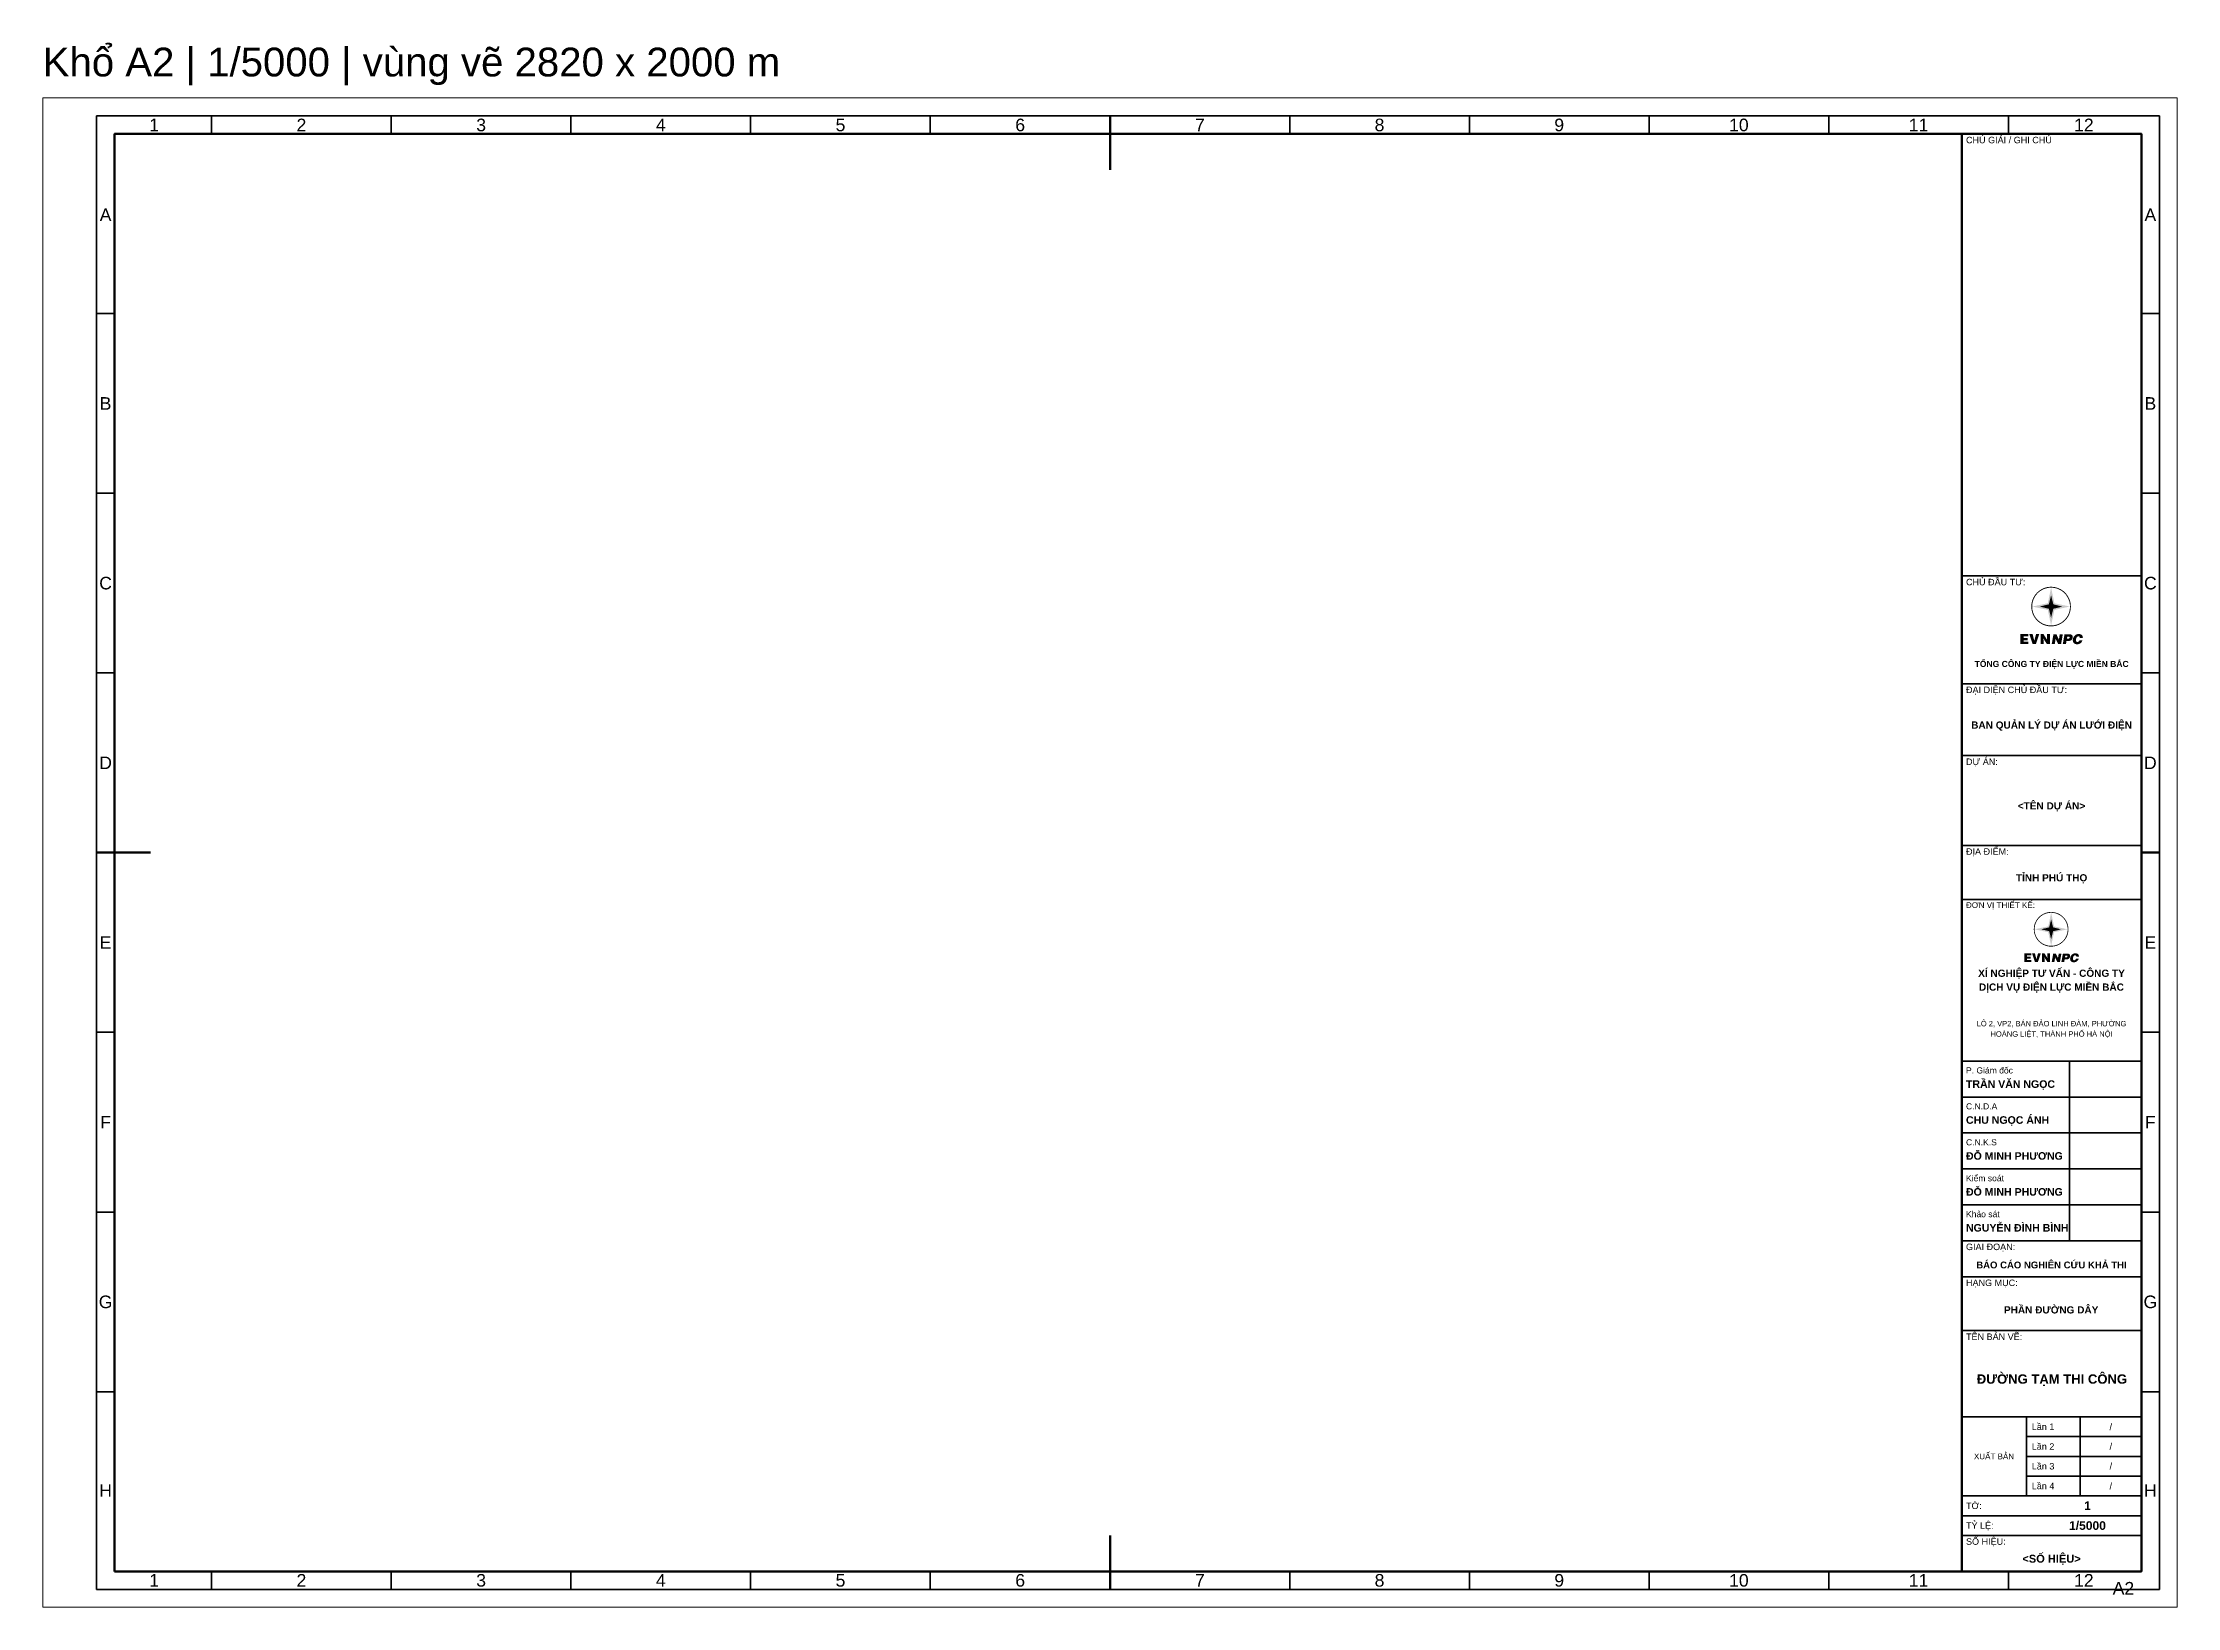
# Model space of a CAD drawing. Header units: metres. Extents: x 0 to 17070, y -8508 to 176.
# Drawn here: x 10550 to 13520, y -8508 to -6332 of the extents above; entities that cross this region are included whole.
import ezdxf
from ezdxf.enums import TextEntityAlignment as Align

# ---------------------------------------------------------------- set-up
doc = ezdxf.new("R2010")
doc.units = ezdxf.units.M
for name, color, linetype, lineweight in [('KB_CHU', 7, 'Continuous', 18), ('KB_DINHTAM', 7, 'Continuous', 70), ('KB_KHUNG', 7, 'Continuous', 70), ('KB_KHUNGTEN', 7, 'Continuous', 35), ('KB_LOGO_VE', 7, 'Continuous', 18), ('KB_LUOI', 7, 'Continuous', 35)]:
    doc.layers.add(name, color=color, linetype=linetype, lineweight=lineweight)
doc.layers.add('KB_MEP_GIAY', color=8, linetype='Continuous', lineweight=18, plot=False)
doc.layers.add('KB_NHAN', color=8, linetype='Continuous', lineweight=18, plot=False)
doc.styles.add('KB_ARIAL', font='arial.ttf')
doc.styles.add('KB_ARIAL_B', font='arialbd.ttf')

msp = doc.modelspace()

# ---------------------------------------------------------------- texts
at = {"layer": 'KB_NHAN', "style": 'KB_ARIAL'}
msp.add_text('Khổ A2 | 1/5000 | vùng vẽ 2820 x 2000 m', height=40, dxfattribs=at).set_placement((10550, -6378.5))

# ---------------------------------------------------------------- blocks, each defined once
blk = doc.blocks.new('KB_LOGO_EVN')
at = {"layer": 'KB_LOGO_VE', "true_color": 0x000f9f}
for points in [[(-4.75, 269.75), (-4, 269.5), (-3, 266.5), (28.5, 119.5), (178.5, 87.25), (178.25, 86.5), (162, 83.5), (28.25, 54.5), (-3, -92.25), (-4.25, -95.5), (-5, -94.75), (-36, 52), (-37.25, 54.75), (-186.75, 86.75), (-186, 87.75), (-183, 88.5), (-41.25, 118.5), (-36.5, 120.25)], [(-225.617, -279.5), (-305, -279.5), (-305, -182.5), (-227.467, -182.5), (-227.467, -205.133), (-273.828, -205.133), (-273.828, -219.01), (-234.599, -219.01), (-234.599, -241.643), (-273.828, -241.643), (-273.828, -256.867), (-225.617, -256.867)], [(-184.253, -279.5), (-216.746, -182.5), (-185.31, -182.5), (-168.667, -247.032), (-151.364, -182.5), (-119.928, -182.5), (-152.949, -279.5)], [(-78.608, -182.5), (-44.662, -235.446), (-45.851, -213.351), (-45.851, -182.5), (-16, -182.5), (-16, -279.5), (-45.191, -279.5), (-79.136, -226.689), (-77.947, -248.783), (-77.947, -279.5), (-107.798, -279.5), (-107.798, -182.5)]]:
    blk.add_hatch(color=174, dxfattribs=at).paths.add_polyline_path(points)
at = {"layer": 'KB_LOGO_VE', "true_color": 0xec1c24}
for points in [[(-4.75, 196.25), (-4, 196.25), (-3, 193.5), (17.5, 108.75), (105, 87.25), (104.75, 86.5), (17.25, 65.25), (-4, -22), (-5, -21.5), (-25, 62.75), (-26.5, 65.75), (-113.5, 86.75), (-113.25, 87.5), (-111, 88.25), (-26, 108.75)], [(47.833, -184.007), (72.594, -235.854), (75.228, -214.218), (80.496, -184.007), (110.262, -184.007), (93.535, -278.993), (64.428, -278.993), (39.668, -227.278), (37.034, -248.914), (31.765, -278.993), (2, -278.993), (18.727, -184.007)], [(305.868, -220.286), (276.366, -220.286), (276.432, -219.376), (276.463, -218.49), (276.46, -217.631), (276.424, -216.798), (276.353, -215.99), (276.248, -215.209), (276.11, -214.454), (275.938, -213.723), (275.731, -213.019), (275.491, -212.339), (275.217, -211.686), (274.909, -211.06), (274.567, -210.458), (274.192, -209.882), (273.782, -209.333), (273.337, -208.809), (272.861, -208.314), (272.358, -207.851), (271.824, -207.419), (271.263, -207.019), (270.672, -206.652), (270.053, -206.317), (269.404, -206.014), (268.727, -205.741), (268.021, -205.502), (267.287, -205.295), (266.523, -205.118), (265.731, -204.975), (264.91, -204.862), (264.06, -204.783), (263.181, -204.735), (262.274, -204.719), (261.199, -204.745), (260.149, -204.828), (259.123, -204.963), (258.12, -205.153), (257.144, -205.395), (256.189, -205.694), (255.261, -206.045), (254.355, -206.451), (253.474, -206.911), (252.617, -207.425), (251.784, -207.992), (250.975, -208.616), (250.192, -209.292), (249.431, -210.022), (248.695, -210.806), (247.984, -211.645), (247.296, -212.537), (246.632, -213.485), (245.994, -214.486), (245.378, -215.542), (244.787, -216.65), (244.22, -217.814), (243.679, -219.031), (243.16, -220.303), (242.666, -221.629), (242.195, -223.009), (241.749, -224.442), (241.328, -225.931), (240.931, -227.473), (240.557, -229.069), (240.208, -230.718), (239.884, -232.423), (239.756, -233.126), (239.637, -233.817), (239.525, -234.495), (239.423, -235.161), (239.328, -235.814), (239.242, -236.455), (239.163, -237.084), (239.094, -237.701), (239.031, -238.304), (238.979, -238.896), (238.932, -239.475), (238.896, -240.042), (238.867, -240.596), (238.847, -241.139), (238.835, -241.668), (238.83, -242.186), (238.845, -243.175), (238.89, -244.135), (238.965, -245.062), (239.069, -245.959), (239.204, -246.823), (239.367, -247.656), (239.561, -248.457), (239.785, -249.228), (240.039, -249.966), (240.322, -250.674), (240.635, -251.35), (240.979, -251.995), (241.351, -252.607), (241.754, -253.189), (242.187, -253.739), (242.65, -254.257), (243.142, -254.745), (243.664, -255.201), (244.215, -255.624), (244.798, -256.018), (245.409, -256.38), (246.051, -256.709), (246.723, -257.008), (247.424, -257.275), (248.155, -257.511), (248.916, -257.715), (249.706, -257.889), (250.527, -258.029), (251.377, -258.139), (252.258, -258.218), (253.168, -258.265), (254.108, -258.281), (254.964, -258.265), (255.802, -258.218), (256.622, -258.139), (257.426, -258.03), (258.211, -257.889), (258.98, -257.715), (259.73, -257.511), (260.463, -257.275), (261.179, -257.008), (261.877, -256.709), (262.557, -256.38), (263.221, -256.018), (263.866, -255.624), (264.495, -255.201), (265.104, -254.745), (265.698, -254.257), (266.273, -253.739), (266.831, -253.189), (267.373, -252.607), (267.896, -251.995), (268.401, -251.35), (268.889, -250.674), (269.36, -249.966), (269.814, -249.228), (270.249, -248.457), (270.668, -247.656), (271.069, -246.823), (271.452, -245.957), (271.818, -245.062), (272.167, -244.135), (272.498, -243.175), (272.81, -242.186), (302.707, -242.186), (302.014, -244.447), (301.254, -246.648), (300.424, -248.787), (299.525, -250.863), (298.559, -252.88), (297.525, -254.834), (296.42, -256.729), (295.25, -258.561), (294.01, -260.332), (292.701, -262.043), (291.323, -263.69), (289.878, -265.276), (288.365, -266.803), (286.783, -268.268), (285.131, -269.67), (283.413, -271.012), (281.641, -272.282), (279.83, -273.471), (277.983, -274.576), (276.098, -275.601), (274.177, -276.543), (272.216, -277.404), (270.219, -278.182), (268.184, -278.878), (266.111, -279.493), (264.001, -280.026), (261.854, -280.476), (259.668, -280.845), (257.445, -281.131), (255.185, -281.337), (252.887, -281.459), (250.552, -281.5), (248.053, -281.46), (245.625, -281.34), (243.267, -281.141), (240.982, -280.86), (238.769, -280.501), (236.626, -280.062), (234.557, -279.543), (232.558, -278.944), (230.63, -278.265), (228.773, -277.506), (226.99, -276.667), (225.276, -275.748), (223.635, -274.75), (222.066, -273.672), (220.568, -272.514), (219.141, -271.276), (217.792, -269.966), (216.533, -268.598), (215.359, -267.166), (214.271, -265.674), (213.271, -264.119), (212.358, -262.504), (211.533, -260.827), (210.794, -259.089), (210.142, -257.29), (209.577, -255.43), (209.098, -253.507), (208.706, -251.525), (208.403, -249.48), (208.186, -247.374), (208.054, -245.205), (208.011, -242.978), (208.028, -241.584), (208.077, -240.174), (208.16, -238.748), (208.275, -237.305), (208.423, -235.845), (208.604, -234.369), (208.818, -232.877), (209.065, -231.368), (209.607, -228.583), (210.244, -225.865), (210.978, -223.215), (211.806, -220.633), (212.731, -218.119), (213.75, -215.674), (214.867, -213.296), (216.078, -210.985), (217.386, -208.744), (218.788, -206.571), (220.288, -204.465), (221.882, -202.427), (223.572, -200.458), (225.357, -198.556), (227.239, -196.723), (229.216, -194.956), (231.177, -193.327), (233.175, -191.803), (235.21, -190.384), (237.283, -189.069), (239.392, -187.86), (241.539, -186.757), (243.722, -185.758), (245.942, -184.864), (248.2, -184.076), (250.495, -183.393), (252.826, -182.814), (255.195, -182.341), (257.6, -181.973), (260.043, -181.711), (262.523, -181.553), (265.04, -181.5), (267.521, -181.535), (269.924, -181.64), (272.254, -181.815), (274.506, -182.061), (276.682, -182.376), (278.781, -182.762), (280.806, -183.217), (282.754, -183.743), (284.626, -184.338), (286.42, -185.004), (288.141, -185.74), (289.784, -186.546), (291.351, -187.422), (292.841, -188.368), (294.257, -189.384), (295.595, -190.471), (296.236, -191.04), (296.855, -191.622), (297.454, -192.221), (298.033, -192.834), (298.593, -193.461), (299.132, -194.104), (299.649, -194.762), (300.147, -195.435), (300.625, -196.122), (301.081, -196.825), (301.519, -197.542), (301.935, -198.276), (302.332, -199.023), (302.707, -199.785), (303.063, -200.563), (303.397, -201.355), (303.713, -202.163), (304.008, -202.984), (304.281, -203.822), (304.536, -204.674), (304.77, -205.54), (304.983, -206.422), (305.177, -207.32), (305.35, -208.232), (305.501, -209.158), (305.633, -210.1), (305.745, -211.056), (305.837, -212.028), (305.908, -213.016), (305.959, -214.016), (305.99, -215.032), (306, -216.065), (305.992, -217.12), (305.967, -218.175), (305.926, -219.231)]]:
    blk.add_hatch(color=240, dxfattribs=at).paths.add_polyline_path(points)
at = {"layer": 'KB_LOGO_VE', "true_color": 0xfff100}
blk.add_hatch(color=2, dxfattribs=at).paths.add_polyline_path([(-4.5, 132.25), (-3.5, 131.25), (6, 99.25), (7, 97.75), (40.75, 87.5), (40.5, 86.5), (10, 77.5), (6.25, 75.75), (-3, 44.5), (-4.25, 42), (-5, 42.5), (-14, 73.25), (-15.5, 76.5), (-49.5, 87), (-46.5, 88.5), (-15, 98.25)])
at = {"layer": 'KB_LOGO_VE', "true_color": 0xec1c24}
h = blk.add_hatch(color=240, dxfattribs=at)
h.paths.add_polyline_path([(141.214, -278.993), (110.132, -278.993), (126.858, -184.007), (172.56, -184.007), (173.655, -184.013), (174.733, -184.033), (175.793, -184.068), (176.838, -184.114), (177.866, -184.175), (178.877, -184.247), (179.871, -184.335), (180.849, -184.435), (181.81, -184.549), (182.754, -184.676), (183.682, -184.818), (184.593, -184.971), (185.487, -185.14), (186.364, -185.319), (187.225, -185.514), (188.068, -185.722), (188.894, -185.943), (189.706, -186.177), (190.5, -186.426), (191.277, -186.686), (192.037, -186.962), (192.78, -187.249), (193.507, -187.55), (194.217, -187.865), (194.91, -188.194), (195.587, -188.535), (196.247, -188.89), (196.891, -189.259), (197.516, -189.64), (198.125, -190.036), (198.72, -190.445), (199.296, -190.867), (199.831, -191.276), (200.348, -191.696), (200.85, -192.128), (201.334, -192.572), (201.8, -193.025), (202.249, -193.49), (202.682, -193.965), (203.099, -194.453), (203.497, -194.952), (203.879, -195.461), (204.245, -195.981), (204.594, -196.513), (204.925, -197.054), (205.237, -197.608), (205.535, -198.174), (205.815, -198.749), (206.079, -199.336), (206.324, -199.933), (206.554, -200.542), (206.767, -201.164), (206.961, -201.794), (207.139, -202.437), (207.3, -203.09), (207.445, -203.754), (207.572, -204.429), (207.682, -205.116), (207.776, -205.814), (207.853, -206.523), (207.913, -207.242), (207.954, -207.973), (207.98, -208.715), (207.988, -209.468), (207.979, -210.263), (207.947, -211.068), (207.896, -211.879), (207.824, -212.701), (207.732, -213.528), (207.618, -214.366), (207.485, -215.21), (207.33, -216.065), (206.935, -218.118), (206.474, -220.107), (205.947, -222.029), (205.354, -223.888), (204.696, -225.68), (203.971, -227.407), (203.181, -229.069), (202.325, -230.667), (201.403, -232.199), (200.415, -233.665), (199.362, -235.067), (198.242, -236.404), (197.057, -237.674), (195.806, -238.881), (194.489, -240.022), (193.106, -241.098), (191.657, -242.109), (190.142, -243.053), (188.562, -243.934), (186.916, -244.749), (185.203, -245.497), (183.425, -246.182), (181.582, -246.802), (179.672, -247.356), (177.696, -247.844), (175.655, -248.268), (173.547, -248.627), (171.374, -248.921), (169.135, -249.148), (166.831, -249.312), (164.46, -249.409), (162.023, -249.442), (146.35, -249.442)])
h.paths.add_polyline_path([(150.302, -227.278), (163.209, -227.278), (163.981, -227.267), (164.731, -227.235), (165.462, -227.181), (166.172, -227.105), (166.862, -227.008), (167.53, -226.889), (168.179, -226.747), (168.806, -226.586), (169.414, -226.401), (170, -226.197), (170.566, -225.969), (171.111, -225.72), (171.636, -225.45), (172.14, -225.158), (172.624, -224.843), (173.087, -224.508), (173.529, -224.15), (173.951, -223.772), (174.353, -223.372), (174.733, -222.95), (175.093, -222.506), (175.433, -222.041), (175.752, -221.553), (176.05, -221.045), (176.328, -220.514), (176.585, -219.963), (176.822, -219.389), (177.038, -218.794), (177.234, -218.177), (177.408, -217.539), (177.561, -216.878), (177.696, -216.197), (177.754, -215.735), (177.795, -215.273), (177.82, -214.811), (177.828, -214.35), (177.813, -213.847), (177.769, -213.359), (177.696, -212.889), (177.594, -212.432), (177.461, -211.993), (177.299, -211.569), (177.11, -211.162), (176.89, -210.771), (176.641, -210.395), (176.361, -210.036), (176.053, -209.693), (175.717, -209.364), (175.35, -209.053), (174.953, -208.758), (174.529, -208.479), (174.074, -208.215), (173.59, -207.968), (173.077, -207.735), (172.535, -207.519), (171.964, -207.32), (171.361, -207.137), (170.731, -206.968), (170.072, -206.817), (169.382, -206.681), (168.665, -206.561), (167.915, -206.457), (167.138, -206.37), (166.333, -206.297), (165.497, -206.241), (164.631, -206.202), (163.737, -206.178), (162.814, -206.17), (153.989, -206.17)], flags=0)
at = {"layer": 'KB_LOGO_VE', "color": 174, "true_color": 0x000f9f, "const_width": 8.88}
blk.add_lwpolyline([(-193.56, 87, 1), (184.56, 87, 1)], format="xyb", close=True, dxfattribs=at)
blk = doc.blocks.new('KB_A2', base_point=(20, 10))
at = {"layer": 'KB_DINHTAM'}
for p, q in [((297, 415), (297, 400)), ((15, 210), (30, 210)), ((589, 210), (584, 210)), ((297, 5), (297, 20))]:
    blk.add_line(p, q, dxfattribs=at)
at = {"layer": 'KB_KHUNG'}
for points in [[(20, 10), (584, 10), (584, 410), (20, 410)], [(534, 10), (584, 10), (584, 410), (534, 410)]]:
    blk.add_lwpolyline(points, close=True, dxfattribs=at)
at = {"layer": 'KB_KHUNGTEN'}
for p, q in [((564, 102), (564, 152)), ((552, 31), (552, 53)), ((567, 31), (567, 53)), ((552, 47.5), (584, 47.5)), ((552, 42), (584, 42)), ((552, 36.5), (584, 36.5))]:
    blk.add_line(p, q, dxfattribs=at)
for points in [[(534, 287), (584, 287), (584, 410), (534, 410)], [(534, 257), (584, 257), (584, 287), (534, 287)], [(534, 237), (584, 237), (584, 257), (534, 257)], [(534, 212), (584, 212), (584, 237), (534, 237)], [(534, 197), (584, 197), (584, 212), (534, 212)], [(534, 152), (584, 152), (584, 197), (534, 197)], [(534, 142), (584, 142), (584, 152), (534, 152)], [(534, 132), (584, 132), (584, 142), (534, 142)], [(534, 122), (584, 122), (584, 132), (534, 132)], [(534, 112), (584, 112), (584, 122), (534, 122)], [(534, 102), (584, 102), (584, 112), (534, 112)], [(534, 92), (584, 92), (584, 102), (534, 102)], [(534, 77), (584, 77), (584, 92), (534, 92)], [(534, 53), (584, 53), (584, 77), (534, 77)], [(534, 31), (584, 31), (584, 53), (534, 53)], [(534, 25.5), (584, 25.5), (584, 31), (534, 31)], [(534, 20), (584, 20), (584, 25.5), (534, 25.5)], [(534, 10), (584, 10), (584, 20), (534, 20)]]:
    blk.add_lwpolyline(points, close=True, dxfattribs=at)
at = {"layer": 'KB_LUOI'}
for p, q in [((47, 410), (47, 415)), ((97, 410), (97, 415)), ((147, 410), (147, 415)), ((197, 410), (197, 415)), ((247, 410), (247, 415)), ((297, 410), (297, 415)), ((347, 410), (347, 415)), ((397, 410), (397, 415)), ((447, 410), (447, 415)), ((497, 410), (497, 415)), ((547, 410), (547, 415)), ((15, 360), (20, 360)), ((584, 360), (589, 360)), ((15, 310), (20, 310)), ((584, 310), (589, 310)), ((15, 260), (20, 260)), ((584, 260), (589, 260)), ((15, 210), (20, 210)), ((584, 210), (589, 210)), ((15, 160), (20, 160)), ((584, 160), (589, 160)), ((15, 110), (20, 110)), ((584, 110), (589, 110)), ((15, 60), (20, 60)), ((584, 60), (589, 60)), ((47, 5), (47, 10)), ((97, 5), (97, 10)), ((147, 5), (147, 10)), ((197, 5), (197, 10)), ((247, 5), (247, 10)), ((297, 5), (297, 10)), ((347, 5), (347, 10)), ((397, 5), (397, 10)), ((447, 5), (447, 10)), ((497, 5), (497, 10)), ((547, 5), (547, 10))]:
    blk.add_line(p, q, dxfattribs=at)
blk.add_lwpolyline([(15, 5), (589, 5), (589, 415), (15, 415)], close=True, dxfattribs=at)
at = {"layer": 'KB_MEP_GIAY'}
blk.add_lwpolyline([(0, 0), (594, 0), (594, 420), (0, 420)], close=True, dxfattribs=at)
at = {"layer": 'KB_LOGO_VE'}
for p, xscale, yscale, zscale in [((559, 276), 0.02846975088967971, 0.02846975088967971, 0.02846975088967971), ((559, 186.5), 0.02491103202846975, 0.02491103202846975, 0.02491103202846975)]:
    blk.add_blockref('KB_LOGO_EVN', p, dxfattribs=dict(at, xscale=xscale, yscale=yscale, zscale=zscale))
at = {"layer": 'KB_CHU', "style": 'KB_ARIAL'}
for s, height, p in [('1', 3.5, (31, 412.5)), ('2', 3.5, (72, 412.5)), ('3', 3.5, (122, 412.5)), ('4', 3.5, (172, 412.5)), ('5', 3.5, (222, 412.5)), ('6', 3.5, (272, 412.5)), ('7', 3.5, (322, 412.5)), ('8', 3.5, (372, 412.5)), ('9', 3.5, (422, 412.5)), ('10', 3.5, (472, 412.5)), ('11', 3.5, (522, 412.5)), ('12', 3.5, (568, 412.5)), ('A', 3.5, (17.5, 387.5)), ('A', 3.5, (586.5, 387.5)), ('B', 3.5, (17.5, 335)), ('B', 3.5, (586.5, 335)), ('C', 3.5, (17.5, 285)), ('C', 3.5, (586.5, 285)), ('D', 3.5, (17.5, 235)), ('D', 3.5, (586.5, 235)), ('E', 3.5, (17.5, 185)), ('E', 3.5, (586.5, 185)), ('F', 3.5, (17.5, 135)), ('F', 3.5, (586.5, 135)), ('G', 3.5, (17.5, 85)), ('G', 3.5, (586.5, 85)), ('XUẤT BẢN', 1.6, (543, 42)), ('H', 3.5, (17.5, 32.5)), ('H', 3.5, (586.5, 32.5)), ('1', 3.5, (31, 7.5)), ('2', 3.5, (72, 7.5)), ('3', 3.5, (122, 7.5)), ('4', 3.5, (172, 7.5)), ('5', 3.5, (222, 7.5)), ('6', 3.5, (272, 7.5)), ('7', 3.5, (322, 7.5)), ('8', 3.5, (372, 7.5)), ('9', 3.5, (422, 7.5)), ('10', 3.5, (472, 7.5)), ('11', 3.5, (522, 7.5)), ('12', 3.5, (568, 7.5))]:
    blk.add_text(s, height=height, dxfattribs=at).set_placement(p, align=Align.MIDDLE_CENTER)
for s, height, p in [('CHÚ GIẢI / GHI CHÚ', 1.8, (535.2, 409.2)), ('CHỦ ĐẦU TƯ:', 1.8, (535.2, 286.2)), ('ĐẠI DIỆN CHỦ ĐẦU TƯ:', 1.8, (535.2, 256.2)), ('DỰ ÁN:', 1.8, (535.2, 236.2)), ('ĐỊA ĐIỂM:', 1.8, (535.2, 211.2)), ('ĐƠN VỊ THIẾT KẾ:', 1.6, (535.2, 196.2)), ('GIAI ĐOẠN:', 1.8, (535.2, 101.2)), ('HẠNG MỤC:', 1.8, (535.2, 91.2)), ('TÊN BẢN VẼ:', 1.8, (535.2, 76.2)), ('SỐ HIỆU:', 1.8, (535.2, 19.2))]:
    blk.add_text(s, height=height, dxfattribs=at).set_placement(p, align=Align.TOP_LEFT)
for s, p in [('Lần 1', (553.5, 50.25)), ('Lần 2', (553.5, 44.75)), ('Lần 3', (553.5, 39.25)), ('Lần 4', (553.5, 33.75)), ('TỜ:', (535.2, 28.25)), ('TỶ LỆ:', (535.2, 22.75))]:
    blk.add_text(s, height=1.8, dxfattribs=at).set_placement(p, align=Align.MIDDLE_LEFT)
blk.add_text('A2', height=3.5, dxfattribs=at).set_placement((582, 2.5), align=Align.BOTTOM_RIGHT)
at = {"layer": 'KB_CHU'}
for tag, height, style, p in [('GHI_CHU', 1.8, 'KB_ARIAL', (559, 347)), ('NGAY_1', 1.9, 'KB_ARIAL', (575.5, 50.25)), ('NGAY_2', 1.9, 'KB_ARIAL', (575.5, 44.75)), ('NGAY_3', 1.9, 'KB_ARIAL', (575.5, 39.25)), ('NGAY_4', 1.9, 'KB_ARIAL', (575.5, 33.75)), ('TY_LE', 2.4, 'KB_ARIAL_B', (569, 22.75)), ('TO', 2.4, 'KB_ARIAL_B', (569, 28.25))]:
    blk.add_attdef(tag, text='', height=height, dxfattribs=dict(at, style=style)).set_placement(p, align=Align.MIDDLE_CENTER)
for tag, p, height, style in [('CHU_DAU_TU_001', (537.6, 261.66), 1.7, 'KB_ARIAL_B'), ('DAI_DIEN_CDT_001', (536.64, 244.51), 2, 'KB_ARIAL_B'), ('DU_AN_001', (549.61, 222.01), 2, 'KB_ARIAL_B'), ('DIA_DIEM_001', (549.09, 202.01), 2, 'KB_ARIAL_B'), ('DON_VI_TK_001', (538.59, 175.44), 2, 'KB_ARIAL_B'), ('DON_VI_TK_002', (538.8, 171.59), 2, 'KB_ARIAL_B'), ('DIA_CHI_TK_001', (538.16, 161.67), 1.5, 'KB_ARIAL'), ('DIA_CHI_TK_002', (542.01, 158.79), 1.5, 'KB_ARIAL'), ('GIAI_DOAN_001', (538.05, 94.31), 1.9, 'KB_ARIAL_B'), ('HANG_MUC_001', (545.76, 81.76), 2, 'KB_ARIAL_B'), ('TEN_BAN_VE_001', (538.2, 62.22), 2.6, 'KB_ARIAL_B'), ('SO_HIEU_001', (550.89, 12.42), 2.2, 'KB_ARIAL_B')]:
    blk.add_attdef(tag, p, '', height=height, dxfattribs=dict(at, style=style))
for tag, height, style, p in [('VAITRO_1', 1.7, 'KB_ARIAL', (535.2, 149.4)), ('TEN_1', 2.1, 'KB_ARIAL_B', (535.2, 145.6)), ('VAITRO_2', 1.7, 'KB_ARIAL', (535.2, 139.4)), ('TEN_2', 2.1, 'KB_ARIAL_B', (535.2, 135.6)), ('VAITRO_3', 1.7, 'KB_ARIAL', (535.2, 129.4)), ('TEN_3', 2.1, 'KB_ARIAL_B', (535.2, 125.6)), ('VAITRO_4', 1.7, 'KB_ARIAL', (535.2, 119.4)), ('TEN_4', 2.1, 'KB_ARIAL_B', (535.2, 115.6)), ('VAITRO_5', 1.7, 'KB_ARIAL', (535.2, 109.4)), ('TEN_5', 2.1, 'KB_ARIAL_B', (535.2, 105.6))]:
    blk.add_attdef(tag, text='', height=height, dxfattribs=dict(at, style=style)).set_placement(p, align=Align.MIDDLE_LEFT)

# ---------------------------------------------------------------- block references
at = {"xscale": 5, "yscale": 5, "zscale": 5}
msp.add_blockref('KB_A2', (10650, -8458.5), dxfattribs=at).add_auto_attribs({'CHU_DAU_TU_001': 'TỔNG CÔNG TY ĐIỆN LỰC MIỀN BẮC', 'DAI_DIEN_CDT_001': 'BAN QUẢN LÝ DỰ ÁN LƯỚI ĐIỆN', 'DU_AN_001': '<TÊN DỰ ÁN>', 'DIA_DIEM_001': 'TỈNH PHÚ THỌ', 'DON_VI_TK_001': 'XÍ NGHIỆP TƯ VẤN - CÔNG TY', 'DIA_CHI_TK_001': 'LÔ 2, VP2, BÁN ĐẢO LINH ĐÀM, PHƯỜNG', 'VAITRO_1': 'P. Giám đốc', 'TEN_1': 'TRẦN VĂN NGỌC', 'VAITRO_2': 'C.N.D.A', 'TEN_2': 'CHU NGỌC ÁNH', 'VAITRO_3': 'C.N.K.S', 'TEN_3': 'ĐỖ MINH PHƯƠNG', 'VAITRO_4': 'Kiểm soát', 'TEN_4': 'ĐỖ MINH PHƯƠNG', 'VAITRO_5': 'Khảo sát', 'TEN_5': 'NGUYỄN ĐÌNH BÌNH', 'GIAI_DOAN_001': 'BÁO CÁO NGHIÊN CỨU KHẢ THI', 'HANG_MUC_001': 'PHẦN ĐƯỜNG DÂY', 'TEN_BAN_VE_001': 'ĐƯỜNG TẠM THI CÔNG', 'NGAY_1': '/', 'NGAY_2': '/', 'NGAY_3': '/', 'NGAY_4': '/', 'TO': '1', 'TY_LE': '1/5000', 'SO_HIEU_001': '<SỐ HIỆU>', 'DON_VI_TK_002': 'DỊCH VỤ ĐIỆN LỰC MIỀN BẮC', 'DIA_CHI_TK_002': 'HOÀNG LIỆT, THÀNH PHỐ HÀ NỘI'})

msp.set_redraw_order([(e.dxf.handle, doc.entitydb.next_handle()) for e in msp.query("TEXT MTEXT ATTDEF DIMENSION ARC_DIMENSION")])  # texts and dimensions are drawn at this point

doc.saveas('drawing.dxf')
